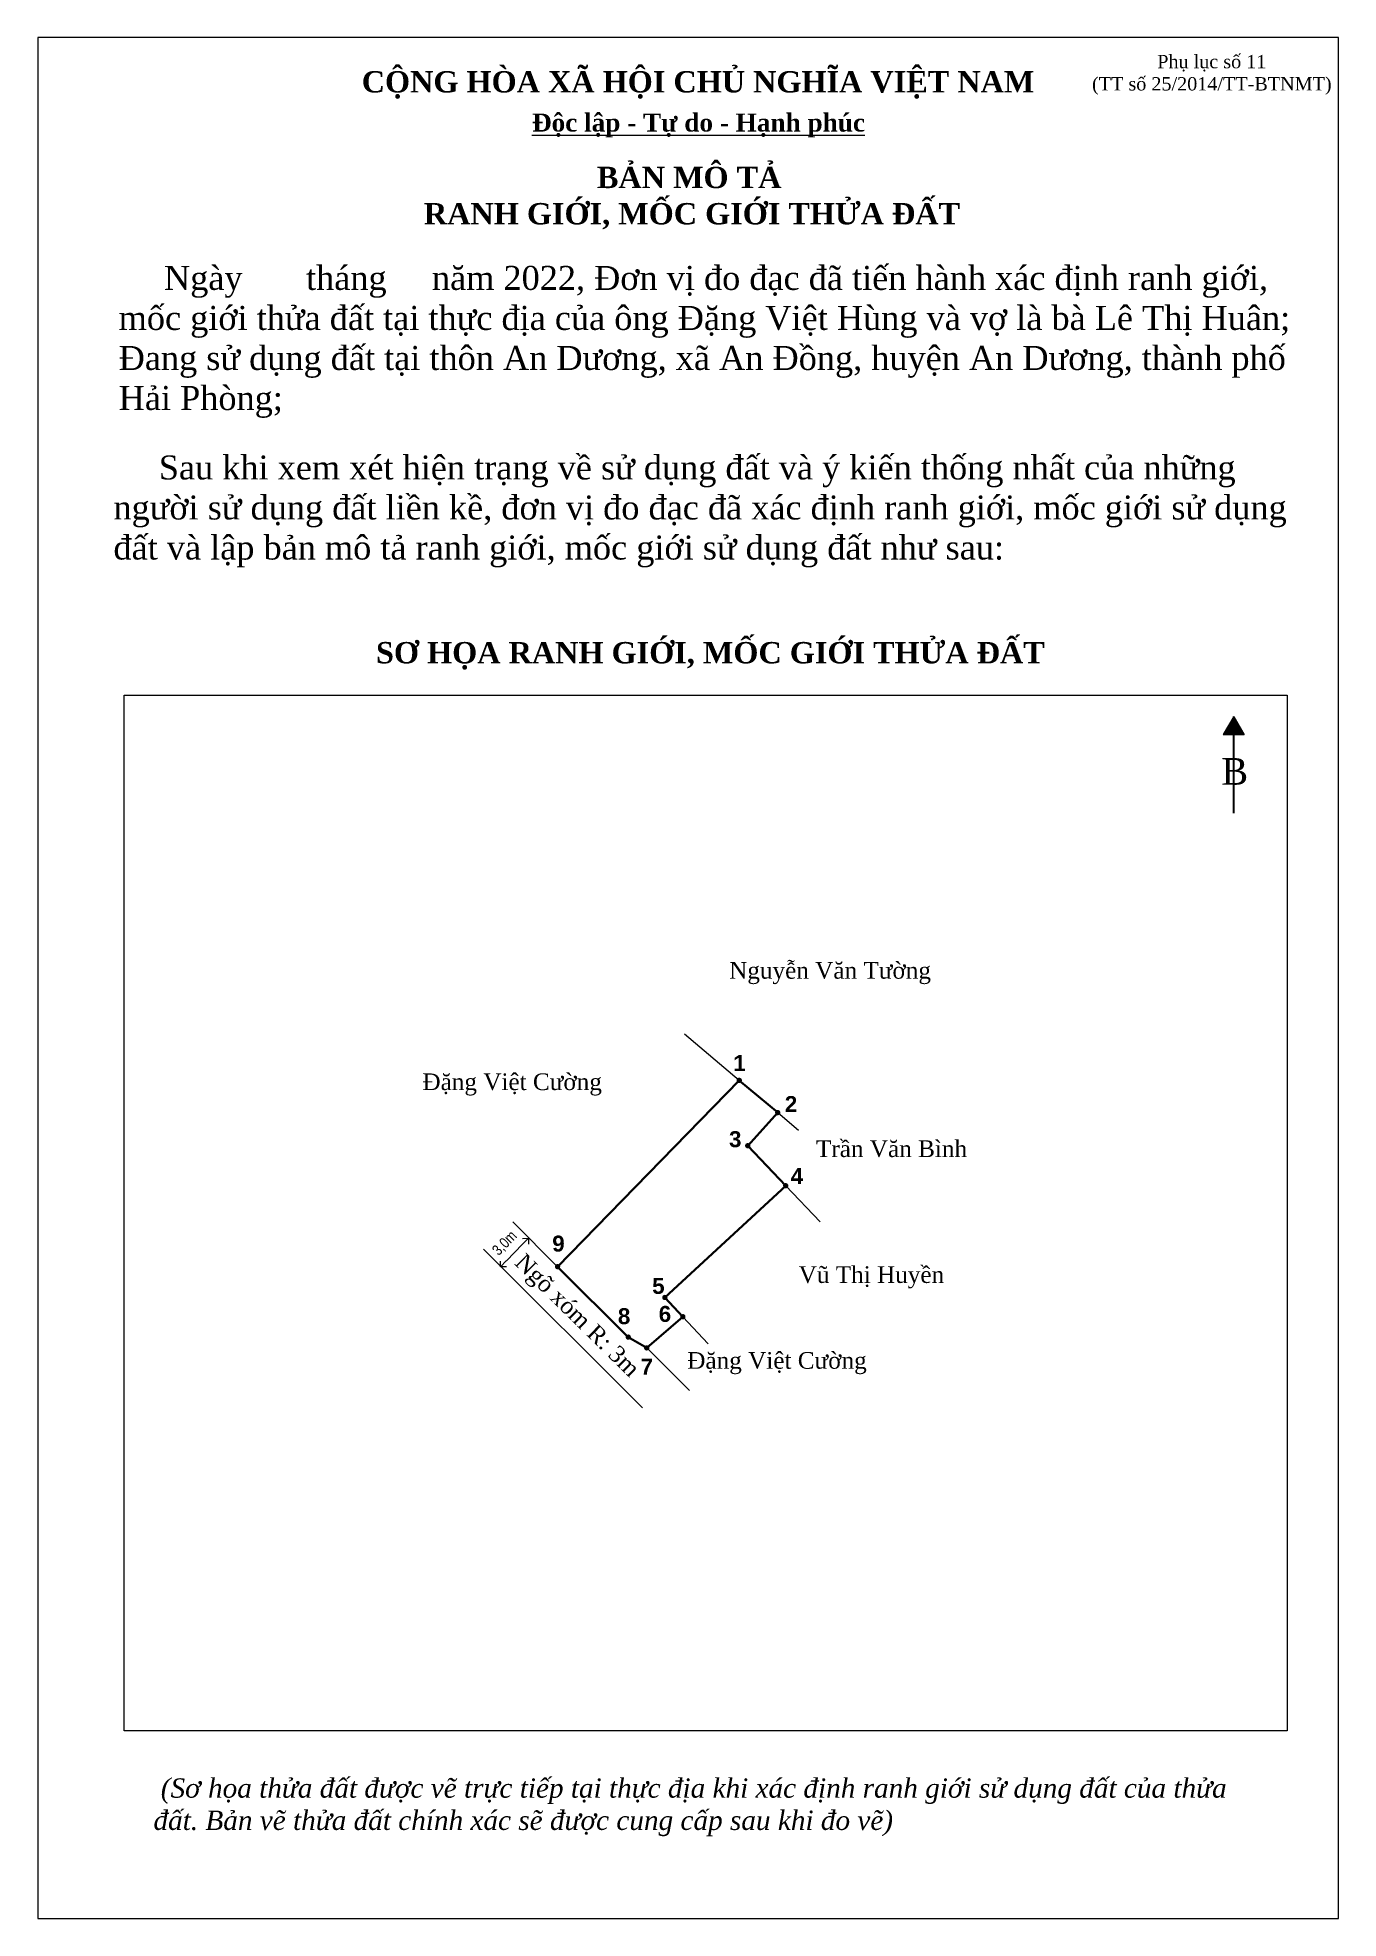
# Model space of a CAD drawing. Header units: metres. Extents: x -163 to 405, y -197 to 481.
# Drawn here: x 194.9 to 292.4, y -197.2 to -56.2 of the extents above; entities that cross this region are included whole.
import ezdxf

# ---------------------------------------------------------------- set-up
doc = ezdxf.new("R2010")
doc.units = ezdxf.units.M
doc.header["$LTSCALE"] = 0.2
doc.header["$PDMODE"] = 3
doc.header["$PDSIZE"] = -3
doc.linetypes.add('HIDDEN', pattern=[9.525, 6.35, -3.175])
doc.layers.add('0 @ 0.5', color=7, linetype='Continuous')
doc.layers.add('Heaven2407', color=2, linetype='Continuous')
for name, color, linetype, lineweight in [('Thanh', 3, 'Continuous', 13), ('Đậm', 7, 'Continuous', 35), ('Đỏ', 1, 'HIDDEN', 13)]:
    doc.layers.add(name, color=color, linetype=linetype, lineweight=lineweight)
doc.styles.add('Annotative', font='times.ttf', dxfattribs={"height": 2.5})
doc.styles.add('DIM', font='ARIALN.TTF', dxfattribs={"height": 1.6})
doc.styles.add('Free', font='times.ttf')
doc.styles.add('Point', font='arialbd.ttf', dxfattribs={"height": 2.5})
doc.styles.get("Standard").update_dxf_attribs({"font": 'times.ttf', "height": 2.5})
doc.dimstyles.new('Kích thước ngõ', dxfattribs={"dimtxt": 1.6, "dimasz": 1.25, "dimexe": 1.25, "dimexo": 1, "dimgap": 1, "dimtad": 1, "dimtoh": 1, "dimdec": 1, "dimzin": 4, "dimtxsty": 'DIM', "dimblk": 'OPEN90', "dimcen": 0, "dimse1": 1, "dimse2": 1, "dimclrd": 3, "dimclre": 3, "dimclrt": 2, "dimadec": 0, "dimazin": 0, "dimtfac": 1, "dimtdec": 1, "dimtmove": 2, "dimatfit": 3, "dimldrblk": 'OPEN90', "dimfxl": 1, "dimlwd": 13, "dimlwe": 13, "dimarcsym": 1})

msp = doc.modelspace()

# ---------------------------------------------------------------- texts
at = {"color": 7, "lineweight": 13, "style": 'Free'}
msp.add_text('B', height=2, dxfattribs=at).set_placement((283.59, -112.18))
at = {"color": 7, "linetype": 'Continuous', "lineweight": 13, "insert": (282.88, -58.96), "char_height": 1, "attachment_point": 5, "style": 'Free'}
msp.add_mtext('\\A1;Phụ lục số 11\\P(TT số 25/2014/TT-BTNMT)', dxfattribs=at)
at = {"color": 7, "lineweight": 13, "insert": (219.16, -58.68), "char_height": 1.6, "width": 50.9984, "attachment_point": 1, "style": 'Free'}
msp.add_mtext('{\\fTimes New Roman|b1|i0|c0|p18;\\C0;CỘNG HÒA XÃ HỘI CHỦ NGHĨA VIỆT NAM}', dxfattribs=at)
at = {"color": 7, "lineweight": 13, "attachment_point": 1}
for s, insert, char_height, width in [('{\\fTimes New Roman|b1|i0|c0|p18;\\L\\C0;Độc lập - Tự do - Hạnh phúc}', (231.92, -61.86), 1.35, 30.2003), ('{\\fTimes New Roman|b1|i0|c0|p18;\\C0;BẢN MÔ TẢ}', (236.79, -65.85), 1.6, 74.3745), ('{\\fTimes New Roman|b1|i0|c0|p18;RANH GIỚI, MỐC GIỚI THỬA ĐẤT}', (223.82, -68.57), 1.6, 47.5392), ('{\\fTimes New Roman|b1|i0|c0|p18;SƠ HỌA RANH GIỚI, MỐC GIỚI THỬA ĐẤT}', (220.23, -101.48), 1.6, 54.9569)]:
    msp.add_mtext(s, dxfattribs=dict(at, insert=insert, char_height=char_height, width=width))
at = {"linetype": 'Continuous', "lineweight": 13, "insert": (200.94, -78.98), "char_height": 1.8, "width": 89.4432, "attachment_point": 4, "style": 'Free'}
msp.add_mtext('\\A1;{\\fTimes New Roman|b0|i0|c163|p18;     Ngày       tháng     năm 2022, }Đơn vị đo đạc{\\fTimes New Roman|b0|i0|c163|p18; đã tiến hành xác định ranh giới, mốc giới thửa đất tại thực địa của} {\\C7;ông Đặng Việt Hùng và vợ là bà Lê Thị Huân;\\P}Đang sử dụng đất tại t{\\C7;hôn An Dương, xã An Đồng, huyện An Dương, thành phố Hải Phòng; }', dxfattribs=at)
at = {"color": 7, "linetype": 'Continuous', "lineweight": 13, "attachment_point": 4, "style": 'Free'}
for s, insert, char_height, width in [('\\A1;{\\fTimes New Roman|b0|i0|c163|p18;     Sau khi xem xét hiện trạng về sử dụng đất và ý kiến }thống nhất {\\fTimes New Roman|b0|i0|c163|p18;của }những người sử dụng đất liền kề, đơn vị đo đạc đã xác định ranh giới, mốc giới sử dụng đất và lập bản mô tả ranh giới, mốc giới sử dụng đất như sau:', (200.55, -91.69), 1.8, 89.6292), ('\\A1;{\\fTimes New Roman|b0|i1|c0|p18; (Sơ họa thửa đất được vẽ trực tiếp tại thực địa khi xác định ranh giới sử dụng đất của thửa đất. Bản vẽ thửa đất chính xác sẽ được cung cấp sau khi đo vẽ)}', (203.55, -188.84), 1.45, 82.388)]:
    msp.add_mtext(s, dxfattribs=dict(at, insert=insert, char_height=char_height, width=width))
at = {"layer": '0 @ 0.5', "char_height": 1.25, "attachment_point": 1, "style": 'Annotative'}
for s, width, heights, insert in [('Nguyễn Văn Tường', 16.6579, [3.21], (246.7, -125.47)), ('Đặng Việt Cường', 16.5347, [0], (223.71, -133.82)), ('Trần Văn Bình', 14.3111, [1.5], (253.21, -138.84)), ('Vũ Thị Huyền', 20.5313, [0], (251.91, -148.28)), ('Đặng Việt Cường', 16.5347, [0], (243.56, -154.71))]:
    msp.add_mtext_dynamic_manual_height_columns(s, width=width, gutter_width=6.25, heights=heights, dxfattribs=dict(at, insert=insert))
at = {"layer": '0 @ 0.5', "insert": (231.43, -147.21), "char_height": 1.25, "attachment_point": 1, "rotation": 315.4581, "style": 'Annotative'}
msp.add_mtext_dynamic_manual_height_columns('Ngõ xóm R: 3m', width=22.2847, gutter_width=6.25, heights=[0], dxfattribs=at)
at = {"layer": 'Heaven2407', "style": 'Point'}
for s, p in [('1', (247.01, -133.65)), ('2', (250.87, -136.72)), ('3', (246.69, -139.35)), ('4', (251.31, -142.12)), ('9', (233.44, -147.18)), ('5', (240.93, -150.35)), ('8', (238.36, -152.62)), ('6', (241.42, -152.45)), ('7', (240.06, -156.41))]:
    msp.add_text(s, height=1.2, dxfattribs=at).set_placement(p)

# ---------------------------------------------------------------- blocks, each defined once
blk = doc.blocks.new('_Open90')
at = {"color": 0, "linetype": 'ByBlock', "lineweight": -2}
for p, q in [((0, 0), (-1, 0)), ((-0.5, 0.5), (0, 0)), ((0, 0), (-0.5, -0.5))]:
    blk.add_line(p, q, dxfattribs=at)
blk = doc.blocks.new('*D57')
at = {"color": 3, "linetype": 'Continuous', "lineweight": 13, "transparency": 16777216}
blk.add_line((231.22, -146.62), (230, -147.88), dxfattribs=at)
at = {"layer": 'Defpoints', "color": 0, "transparency": 16777216}
for p in [(229.56, -148.33), (233.84, -148.31), (231.74, -150.45)]:
    blk.add_point(p, dxfattribs=at)
at = {"color": 3, "lineweight": 13, "transparency": 16777216, "xscale": 0.625, "yscale": 0.625, "zscale": 0.625}
for p, rotation in [((231.65, -146.18), 45.72690665172182), ((229.56, -148.33), 225.7269066517218)]:
    blk.add_blockref('_Open90', p, dxfattribs=dict(at, rotation=rotation))
at = {"color": 2, "transparency": 16777216, "insert": (229.9, -146.57), "char_height": 0.8, "attachment_point": 5, "rotation": 45.7269, "style": 'DIM'}
blk.add_mtext('3,0m', dxfattribs=at)
blk = doc.blocks.new('Moc')
at = {"layer": 'Đỏ', "lineweight": 13}
h = blk.add_hatch(color=6, dxfattribs=at)
edge = h.paths.add_edge_path()
edge.add_arc((0, 0), 0.25, 0, 360)

# ---------------------------------------------------------------- dimensions: what is measured, and where the dimension line sits
at = {"layer": '0 @ 0.5'}
dim = msp.add_aligned_dim(p1=(233.84, -148.31), p2=(231.74, -150.45), distance=-3.05, dimstyle='Kích thước ngõ', override={"dimscale": 0.5, "dimpost": 'm', "dimtix": 0, "dimtofl": 1, "dimtmove": 2, "dimatfit": 3}, dxfattribs=at)
dim.commit()
dim.dimension.update_dxf_attribs({"geometry": '*D57', "text_midpoint": (229.9, -146.57)})

# ---------------------------------------------------------------- hatches: boundary and pattern name
at = {"linetype": 'Continuous'}
h = msp.add_hatch(color=256, dxfattribs=at)
h.paths.add_polyline_path([(284.52, -107.06), (283.74, -108.41), (284.52, -108.41)])
h.paths.add_polyline_path([(284.52, -108.41), (285.31, -108.41), (284.52, -107.06)])

# ---------------------------------------------------------------- linework, layer by layer
at = {"color": 7, "linetype": 'ByBlock', "lineweight": 13}
for q in [(283.74, -108.41), (285.31, -108.41)]:
    msp.add_line((284.52, -107.06), q, dxfattribs=at)
at = {"color": 7, "linetype": 'ByBlock', "lineweight": 30}
msp.add_line((284.52, -114.3), (284.52, -107.06), dxfattribs=at)
at = {"linetype": 'Continuous'}
msp.add_line((283.74, -108.41), (285.31, -108.41), dxfattribs=at)
for p, q in [((233.84, -148.31), (247.46, -134.34)), ((247.46, -134.34), (250.34, -136.76)), ((250.34, -136.76), (248.09, -139.24)), ((248.09, -139.24), (250.94, -142.24)), ((250.94, -142.24), (241.88, -150.62)), ((239.14, -153.59), (233.84, -148.31)), ((241.88, -150.62), (243.23, -152.06)), ((243.23, -152.06), (240.52, -154.4)), ((240.52, -154.4), (239.14, -153.59))]:
    msp.add_line(p, q)
at = {"color": 7, "lineweight": 13}
msp.add_lwpolyline([(201.36, -105.46), (288.52, -105.46), (288.52, -183.11), (201.36, -183.11)], close=True, dxfattribs=at)
at = {"layer": 'Defpoints', "linetype": 'Continuous', "lineweight": 13}
msp.add_lwpolyline([(194.87, -197.17), (292.37, -197.17), (292.37, -56.17), (194.87, -56.17)], close=True, dxfattribs=at)
at = {"layer": 'Thanh'}
for p, q in [((247.46, -134.34), (243.35, -130.89)), ((250.34, -136.76), (251.91, -138.08)), ((250.94, -142.24), (253.52, -144.94)), ((233.84, -148.31), (230.48, -144.96)), ((228.28, -147), (240.21, -158.89)), ((243.23, -152.06), (245.13, -154.09)), ((240.52, -154.4), (243.73, -157.6))]:
    msp.add_line(p, q, dxfattribs=at)
at = {"layer": 'Đậm'}
msp.add_lwpolyline([(247.46, -134.34), (250.34, -136.76), (248.09, -139.24), (250.94, -142.24), (241.88, -150.62), (243.23, -152.06), (240.52, -154.4), (239.14, -153.59), (233.84, -148.31)], close=True, dxfattribs=at)

# ---------------------------------------------------------------- block references
at = {"color": 7, "linetype": 'Continuous', "lineweight": 0, "xscale": 0.8000000000000114, "yscale": 0.8000000000000114, "zscale": 0.8000000000000114}
for p in [(247.46, -134.34), (250.34, -136.76), (248.09, -139.24), (250.94, -142.24), (233.84, -148.31), (241.88, -150.62), (243.23, -152.06), (239.14, -153.59), (240.52, -154.4)]:
    msp.add_blockref('Moc', p, dxfattribs=at)

msp.set_redraw_order([(e.dxf.handle, doc.entitydb.next_handle()) for e in msp.query("TEXT MTEXT ATTDEF DIMENSION ARC_DIMENSION")])  # texts and dimensions are drawn at this point

doc.saveas('drawing.dxf')
